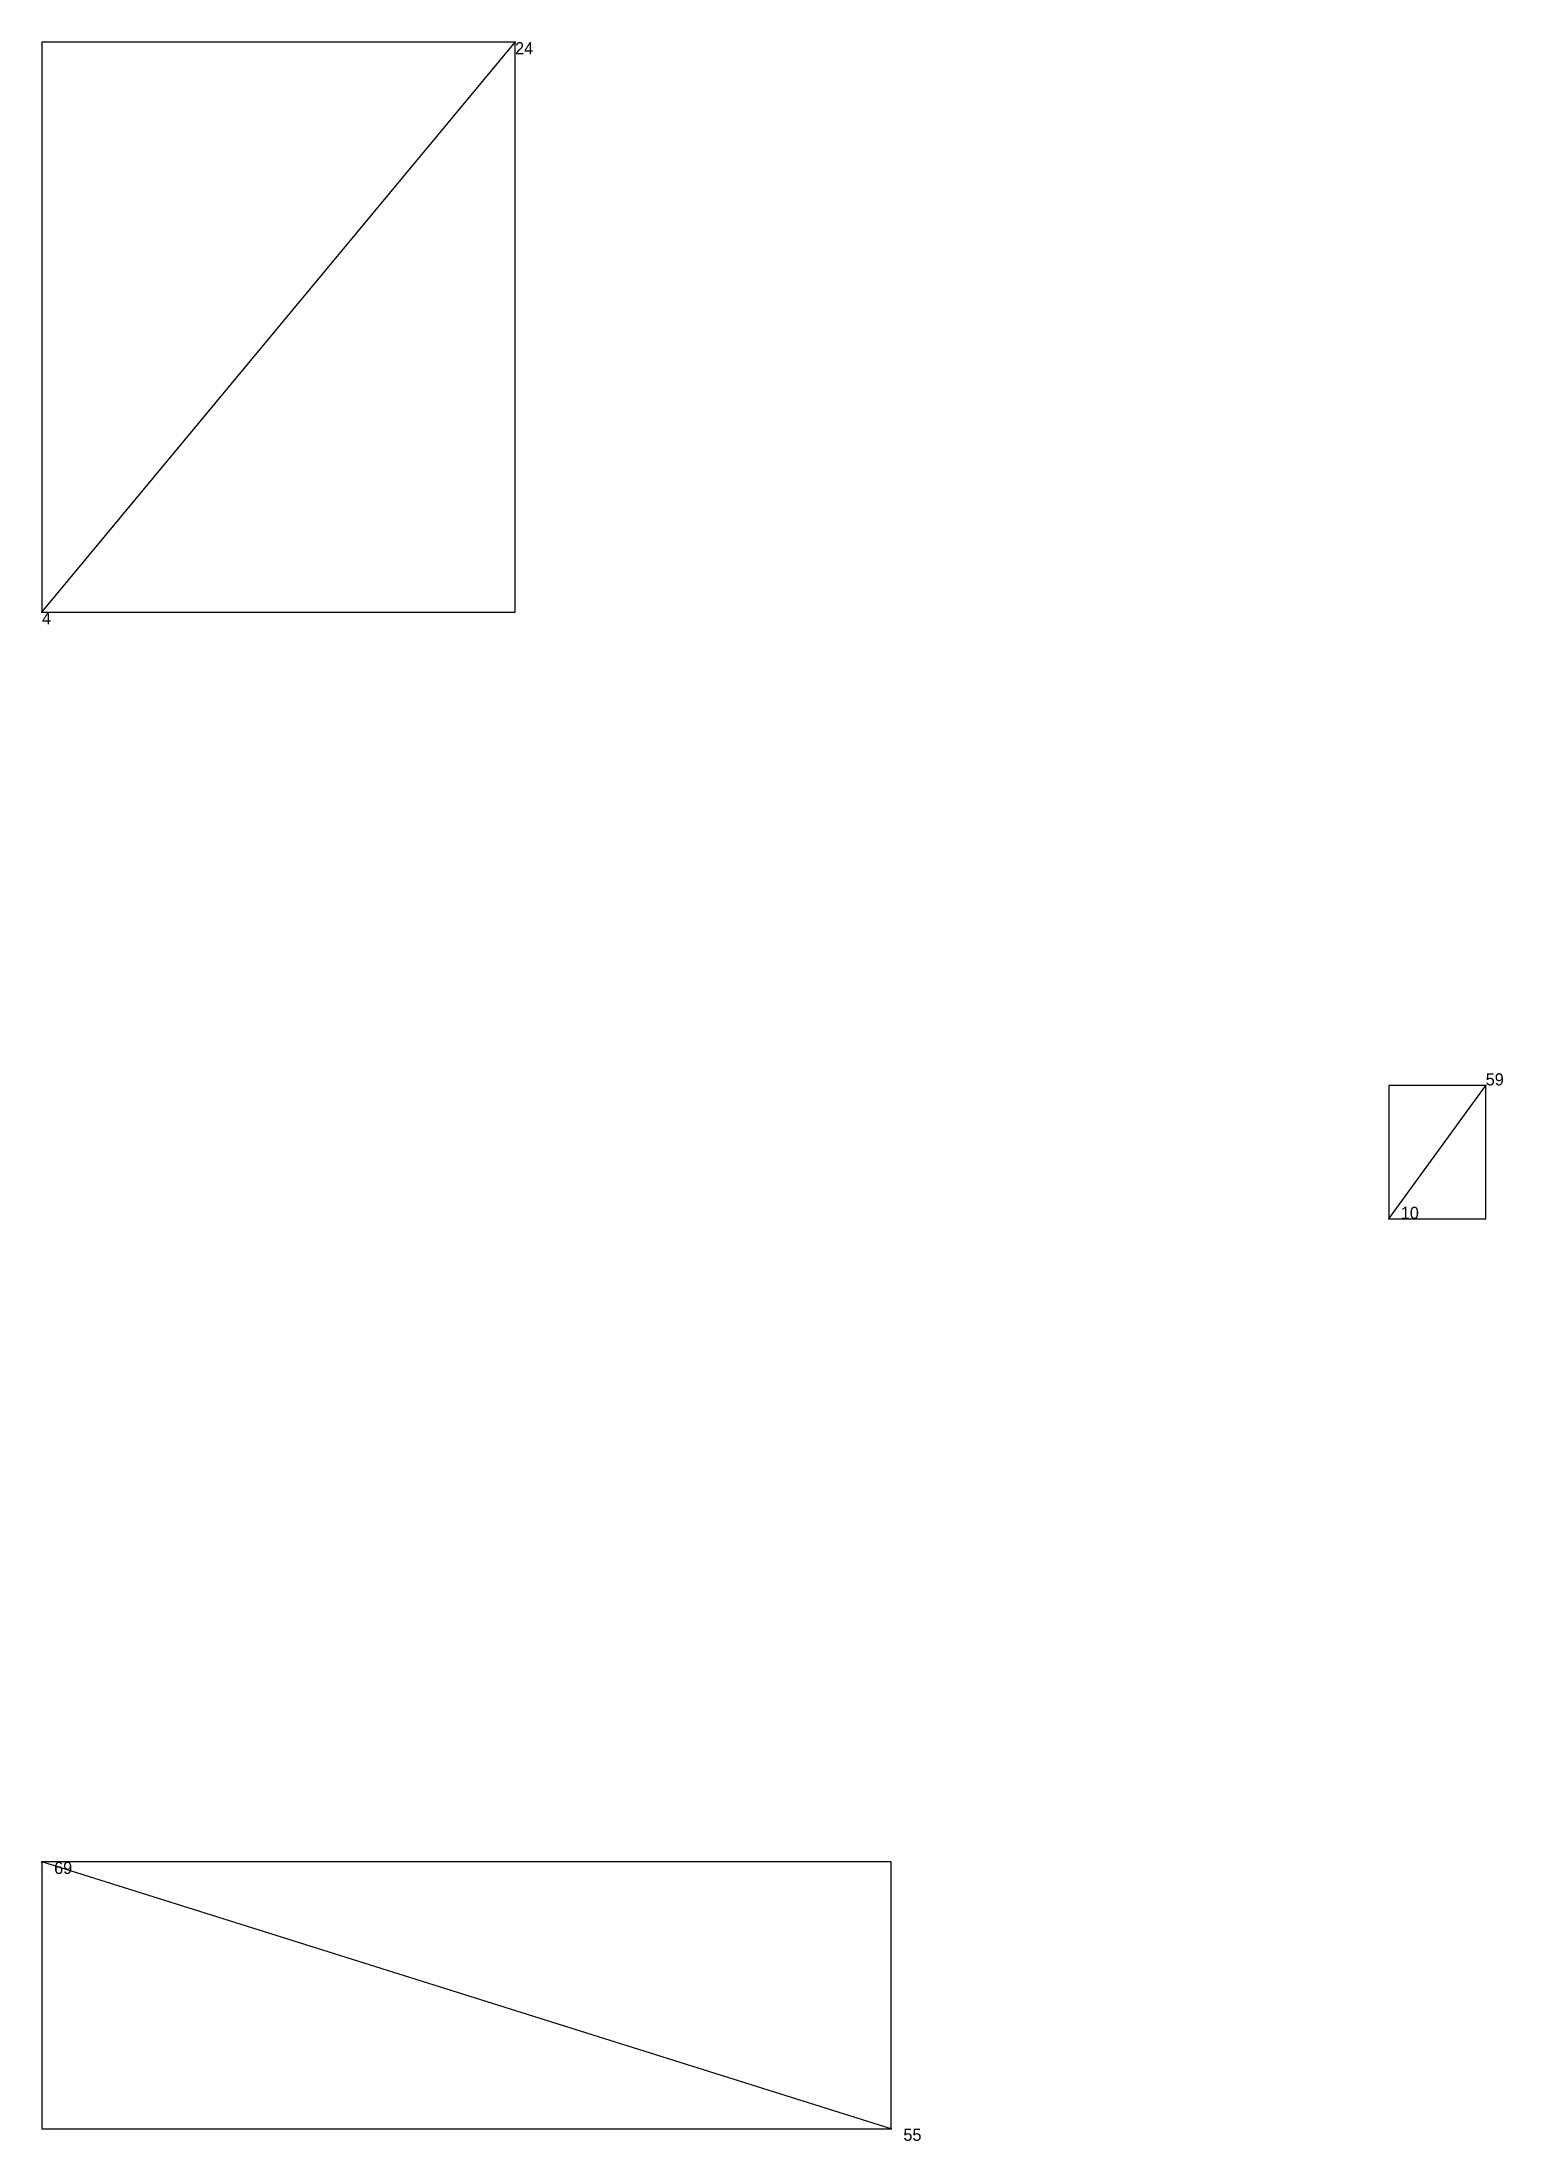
# Model space of a CAD drawing. Extents: x 0.01 to 1.001, y 0.007 to 0.988.
# Drawn here: x 0.707 to 0.8274, y 0.609 to 0.782 of the extents above; entities that cross this region are included whole.
import ezdxf

# ---------------------------------------------------------------- set-up
doc = ezdxf.new("R2010")
doc.units = 0
for name, color, linetype in [('Clients', 3, 'CONTINUOUS'), ('Facilities', 3, 'CONTINUOUS'), ('Facilities_lines', 3, 'CONTINUOUS'), ('Min_max_boxes', 1, 'CONTINUOUS'), ('Normals', 1, 'CONTINUOUS'), ('Source_points', 5, 'CONTINUOUS'), ('Text', 3, 'CONTINUOUS')]:
    doc.layers.add(name, color=color, linetype=linetype)

msp = doc.modelspace()

# ---------------------------------------------------------------- texts
at = {"layer": 'Text', "color": 3}
for s, p in [('24', (0.746, 0.781)), ('4', (0.707, 0.734)), ('59', (0.826, 0.696)), ('10', (0.819, 0.685)), ('69', (0.708, 0.631)), ('55', (0.778, 0.609))]:
    msp.add_text(s, height=0.001, dxfattribs=at).set_placement(p)

# ---------------------------------------------------------------- linework, layer by layer
at = {"layer": 'Clients', "color": 5}
for p in [(0.746, 0.782), (0.826, 0.696), (0.707, 0.632)]:
    msp.add_point(p, dxfattribs=at)
at = {"layer": 'Facilities', "color": 3}
for p in [(0.707, 0.735), (0.818, 0.685), (0.777, 0.61)]:
    msp.add_point(p, dxfattribs=at)
at = {"layer": 'Facilities_lines', "color": 3}
for p, q in [((0.707, 0.735), (0.746, 0.782)), ((0.818, 0.685), (0.826, 0.696)), ((0.777, 0.61), (0.707, 0.632))]:
    msp.add_line(p, q, dxfattribs=at)
at = {"layer": 'Min_max_boxes', "color": 1}
for p, q in [((0.746, 0.782), (0.707, 0.782)), ((0.707, 0.782), (0.707, 0.735)), ((0.746, 0.782), (0.707, 0.782)), ((0.707, 0.782), (0.707, 0.735)), ((0.707, 0.782), (0.707, 0.782)), ((0.746, 0.735), (0.746, 0.782)), ((0.746, 0.735), (0.746, 0.782)), ((0.746, 0.782), (0.746, 0.782)), ((0.707, 0.735), (0.746, 0.735)), ((0.707, 0.735), (0.746, 0.735)), ((0.707, 0.735), (0.707, 0.735)), ((0.746, 0.735), (0.746, 0.735)), ((0.826, 0.696), (0.818, 0.696)), ((0.818, 0.696), (0.818, 0.685)), ((0.826, 0.696), (0.818, 0.696)), ((0.818, 0.696), (0.818, 0.685)), ((0.818, 0.696), (0.818, 0.696)), ((0.826, 0.685), (0.826, 0.696)), ((0.826, 0.685), (0.826, 0.696)), ((0.826, 0.696), (0.826, 0.696)), ((0.818, 0.685), (0.826, 0.685)), ((0.818, 0.685), (0.826, 0.685)), ((0.818, 0.685), (0.818, 0.685)), ((0.826, 0.685), (0.826, 0.685)), ((0.777, 0.632), (0.707, 0.632)), ((0.707, 0.632), (0.707, 0.61)), ((0.777, 0.632), (0.707, 0.632)), ((0.707, 0.632), (0.707, 0.61)), ((0.707, 0.632), (0.707, 0.632)), ((0.777, 0.61), (0.777, 0.632)), ((0.777, 0.61), (0.777, 0.632)), ((0.777, 0.632), (0.777, 0.632)), ((0.707, 0.61), (0.777, 0.61)), ((0.707, 0.61), (0.777, 0.61)), ((0.707, 0.61), (0.707, 0.61)), ((0.777, 0.61), (0.777, 0.61))]:
    msp.add_line(p, q, dxfattribs=at)
at = {"layer": 'Normals', "color": 1}
for p, q in [((0.746, 0.782), (0.746, 0.782, 0.1)), ((0.707, 0.735), (0.707, 0.735, 0.1)), ((0.826, 0.696), (0.826, 0.696, 0.1)), ((0.818, 0.685), (0.818, 0.685, 0.1)), ((0.707, 0.632), (0.707, 0.632, 0.1)), ((0.777, 0.61), (0.777, 0.61, 0.1))]:
    msp.add_line(p, q, dxfattribs=at)
at = {"layer": 'Source_points', "color": 5}
for p in [(0.746, 0.782), (0.707, 0.735), (0.826, 0.696), (0.818, 0.685), (0.707, 0.632), (0.777, 0.61)]:
    msp.add_point(p, dxfattribs=at)

msp.set_redraw_order([(e.dxf.handle, doc.entitydb.next_handle()) for e in msp.query("TEXT MTEXT ATTDEF DIMENSION ARC_DIMENSION")])  # texts and dimensions are drawn at this point

doc.saveas('drawing.dxf')
